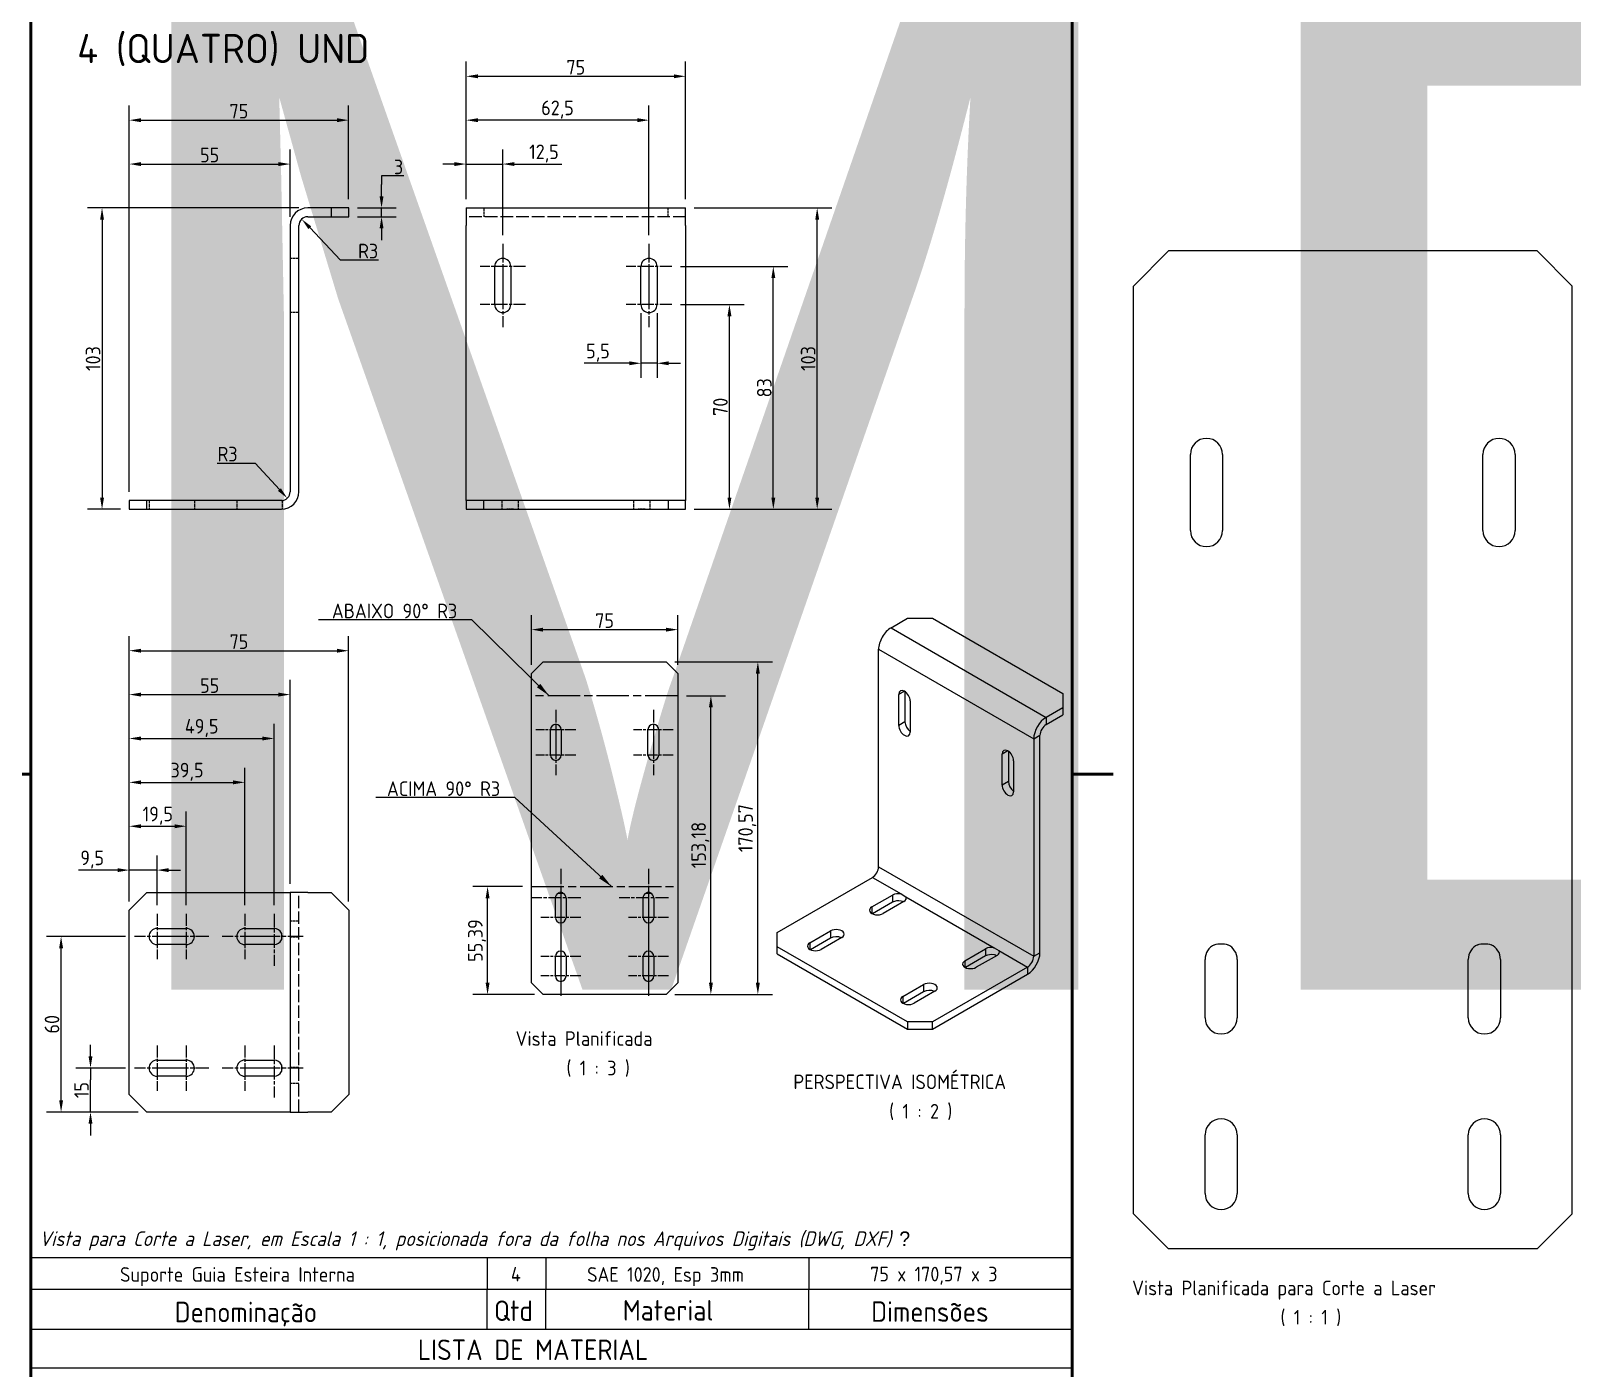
# Model space of a CAD drawing. Header units: millimetres. Extents: x 0 to 2286, y -63 to 297.
# Drawn here: x 25 to 288.4, y 47 to 275.6 of the extents above; entities that cross this region are included whole.
import ezdxf
from ezdxf.enums import TextEntityAlignment as Align

# ---------------------------------------------------------------- set-up
doc = ezdxf.new("R2018")
doc.units = ezdxf.units.MM
doc.linetypes.add('CHAIN', pattern=[0.3543, 0.2362, -0.0295, 0.0591, -0.0295])
doc.linetypes.add('DASHED', pattern=[0.2068, 0.1655, -0.0413])
for name, color, linetype, lineweight, true_color in [('Borda A3_A4 (ABNT)', 7, 'Continuous', 50, 0x800000), ('Dimensão (ABNT)', 1, 'Continuous', 18, 0xff0000), ('Símbolo (ABNT)', 1, 'Continuous', 18, 0xff0000)]:
    doc.layers.add(name, color=color, linetype=linetype, lineweight=lineweight, true_color=true_color)
for name, color, linetype, lineweight in [('Borda Título (ABNT)', 7, 'Continuous', 50), ('Hidden (ABNT)', 7, 'DASHED', 18), ('Linha de centro curva (ISO)', 7, 'CHAIN', 25), ('Marca de centro (ISO)', 7, 'Continuous', 9), ('Note (ABNT)', 7, 'Continuous', 18), ('Símbolo (ISO)', 7, 'Continuous', 18), ('Visible (ABNT)', 7, 'Continuous', 13)]:
    doc.layers.add(name, color=color, linetype=linetype, lineweight=lineweight)
doc.styles.add('RODAPÉ', font='GOST Common.ttf')
doc.styles.get("Standard").update_dxf_attribs({"font": ''})
doc.styles.add('Texto 2.50 (ABNT)', font='isocp_IV50.ttf')
doc.styles.add('Texto 2.50 Rótulo (ABNT)', font='')
doc.styles.add('Texto 3.50 (ABNT)', font='isocp_IV50.ttf')
doc.styles.get('Standard').set_extended_font_data('ISOCP_IV50', italic=True)
doc.styles.get('Texto 2.50 Rótulo (ABNT)').set_extended_font_data('ISOCP_IV50', italic=True)
doc.dimstyles.new('Padrão (ABNT)', dxfattribs={"dimtxt": 2.5, "dimasz": 2, "dimexe": 2.5, "dimexo": 1.5, "dimgap": 0.25, "dimtad": 1, "dimtoh": 1, "dimtxsty": 'Texto 2.50 (ABNT)', "dimcen": 0.09, "dimdle": 7.5, "dimclrd": 256, "dimclre": 256, "dimclrt": 7, "dimazin": 2, "dimtfac": 0.5, "dimtmove": 0, "dimatfit": 3, "dimfxl": 0, "dimtolj": 1, "dimtzin": 0, "dimlwd": -1, "dimlwe": -1, "dimarcsym": 0})
doc.dimstyles.new('Padrão (ABNT)$7', dxfattribs={"dimtxt": 2.5, "dimasz": 2.5, "dimexe": 2.5, "dimexo": 1.5, "dimgap": 0.25, "dimtad": 1, "dimtoh": 1, "dimtxsty": 'Texto 2.50 (ABNT)', "dimcen": 0.09, "dimdle": 7.5, "dimclrd": 256, "dimclre": 256, "dimclrt": 7, "dimazin": 2, "dimtfac": 0.5, "dimtmove": 0, "dimatfit": 3, "dimfxl": 0, "dimtolj": 1, "dimtzin": 0, "dimlwd": -1, "dimlwe": -1, "dimarcsym": 0})

msp = doc.modelspace()

# ---------------------------------------------------------------- texts
at = {"layer": 'Note (ABNT)', "color": 7, "char_height": 2.5, "attachment_point": 7, "style": 'Texto 2.50 (ABNT)'}
for s, insert in [('Vista Planificada', (107.8532, 102.0849)), ('( 1 : 3 )', (116.5452, 96.7998)), ('PERSPECTIVA ISOMÉTRICA', (155.3371, 94.6832)), ('( 1 : 2 )', (171.7071, 89.4101)), ('Vista Planificada para Corte a Laser', (213.2331, 58.7055)), ('( 1 : 1 )', (238.5847, 54.2007))]:
    msp.add_mtext(s, dxfattribs=dict(at, insert=insert))
at = {"layer": 'Símbolo (ABNT)', "color": 7, "char_height": 2.5, "attachment_point": 9, "style": 'Texto 2.50 (ABNT)'}
for s, insert in [('ABAIXO 90° R3', (97.8728, 175.1529)), ('ACIMA 90° R3', (105.2133, 144.7803))]:
    msp.add_mtext(s, dxfattribs=dict(at, insert=insert))
at = {"layer": 'Símbolo (ABNT)', "insert": (26.4416, 68.7468), "char_height": 2.5, "width": 174.15222, "attachment_point": 4, "style": 'Texto 2.50 Rótulo (ABNT)'}
msp.add_mtext('\\fISOCP_IV50|b0|i1;{\\H2.5000;Vista para Corte a Laser, em Escala 1 : 1, posicionada fora da folha nos Arquivos Digitais (DWG, DXF) }\\fAIGDT|b0|i1;{\\H2.4900;\uf0c4}', dxfattribs=at)
at = {"layer": 'Símbolo (ISO)', "color": 1, "true_color": 0xff0000, "insert": (32.9269, 272.2887), "char_height": 5, "width": 47.935052, "attachment_point": 4, "style": 'RODAPÉ'}
msp.add_mtext('\\fGOST Common|b0|i0;{\\H5.0000;4 (QUATRO) UND}', dxfattribs=at)

# ---------------------------------------------------------------- blocks, each defined once
blk = doc.blocks.new('*D8')
at = {"layer": 'Defpoints', "color": 0, "transparency": 16777216}
for p in [(72.32, 245.29), (37.17, 193.79), (41.82, 193.79)]:
    blk.add_point(p, dxfattribs=at)
at = {"layer": 'Dimensão (ABNT)', "transparency": 16777216}
for p, q in [((70.82, 245.29), (34.67, 245.29)), ((37.17, 243.29), (37.17, 195.79)), ((40.32, 193.79), (34.67, 193.79))]:
    blk.add_line(p, q, dxfattribs=at)
for points in [[(36.84, 243.29), (37.51, 243.29), (37.17, 245.29)], [(36.84, 195.79), (37.51, 195.79), (37.17, 193.79)]]:
    blk.add_solid(points, dxfattribs=at)
at = {"layer": 'Dimensão (ABNT)', "color": 7, "transparency": 16777216, "insert": (35.63, 219.54), "char_height": 2.5, "attachment_point": 5, "rotation": 90, "style": 'Texto 2.50 (ABNT)'}
blk.add_mtext('\\A1;103', dxfattribs=at)
blk = doc.blocks.new('*D9')
at = {"layer": 'Defpoints', "color": 0, "transparency": 16777216}
for p in [(69.32, 252.79), (69.32, 242.29), (41.82, 195.29)]:
    blk.add_point(p, dxfattribs=at)
at = {"layer": 'Dimensão (ABNT)', "transparency": 16777216}
for p, q in [((41.82, 196.79), (41.82, 255.29)), ((69.32, 243.79), (69.32, 255.29)), ((43.82, 252.79), (67.32, 252.79))]:
    blk.add_line(p, q, dxfattribs=at)
for points in [[(43.82, 253.12), (43.82, 252.45), (41.82, 252.79)], [(67.32, 253.12), (67.32, 252.45), (69.32, 252.79)]]:
    blk.add_solid(points, dxfattribs=at)
at = {"layer": 'Dimensão (ABNT)', "color": 7, "transparency": 16777216, "insert": (55.56, 254.33), "char_height": 2.5, "attachment_point": 5, "style": 'Texto 2.50 (ABNT)'}
blk.add_mtext('\\A1;55', dxfattribs=at)
blk = doc.blocks.new('*D10')
at = {"layer": 'Defpoints', "color": 0, "transparency": 16777216}
for p in [(79.32, 260.29), (79.32, 245.29), (41.82, 195.29)]:
    blk.add_point(p, dxfattribs=at)
at = {"layer": 'Dimensão (ABNT)', "transparency": 16777216}
for p, q in [((41.82, 196.79), (41.82, 262.79)), ((79.32, 246.79), (79.32, 262.79)), ((43.82, 260.29), (77.32, 260.29))]:
    blk.add_line(p, q, dxfattribs=at)
for points in [[(43.82, 260.62), (43.82, 259.95), (41.82, 260.29)], [(77.32, 260.62), (77.32, 259.95), (79.32, 260.29)]]:
    blk.add_solid(points, dxfattribs=at)
at = {"layer": 'Dimensão (ABNT)', "color": 7, "transparency": 16777216, "insert": (60.56, 261.83), "char_height": 2.5, "attachment_point": 5, "style": 'Texto 2.50 (ABNT)'}
blk.add_mtext('\\A1;75', dxfattribs=at)
blk = doc.blocks.new('*D11')
at = {"layer": 'Defpoints', "color": 0, "transparency": 16777216}
for p in [(71.29, 243.38), (72.32, 242.29)]:
    blk.add_point(p, dxfattribs=at)
at = {"layer": 'Dimensão (ABNT)', "transparency": 16777216}
for p, q in [((77.9, 236.37), (72.67, 241.92)), ((84.41, 236.37), (77.9, 236.37))]:
    blk.add_line(p, q, dxfattribs=at)
blk.add_solid([(72.91, 242.15), (72.43, 241.69), (71.29, 243.38)], dxfattribs=at)
at = {"layer": 'Dimensão (ABNT)', "color": 7, "transparency": 16777216, "insert": (82.65, 237.92), "char_height": 2.5, "attachment_point": 5, "style": 'Texto 2.50 (ABNT)'}
blk.add_mtext('\\A1;R3', dxfattribs=at)
blk = doc.blocks.new('*D12')
at = {"layer": 'Defpoints', "color": 0, "transparency": 16777216}
for p in [(67.82, 196.79), (68.83, 195.68)]:
    blk.add_point(p, dxfattribs=at)
at = {"layer": 'Dimensão (ABNT)', "transparency": 16777216}
for p, q in [((56.87, 201.68), (63.37, 201.68)), ((63.37, 201.68), (67.49, 197.16))]:
    blk.add_line(p, q, dxfattribs=at)
blk.add_solid([(67.73, 197.38), (67.24, 196.93), (68.83, 195.68)], dxfattribs=at)
at = {"layer": 'Dimensão (ABNT)', "color": 7, "transparency": 16777216, "insert": (58.62, 203.22), "char_height": 2.5, "attachment_point": 5, "style": 'Texto 2.50 (ABNT)'}
blk.add_mtext('\\A1;R3', dxfattribs=at)
blk = doc.blocks.new('*D13')
at = {"layer": 'Defpoints', "color": 0, "transparency": 16777216}
for p in [(129.28, 228.79), (132.03, 228.79), (132.03, 218.74)]:
    blk.add_point(p, dxfattribs=at)
at = {"layer": 'Dimensão (ABNT)', "transparency": 16777216}
for p, q in [((129.28, 227.29), (129.28, 216.24)), ((132.03, 227.29), (132.03, 216.24)), ((127.28, 218.74), (119.58, 218.74)), ((132.03, 218.74), (129.28, 218.74)), ((134.03, 218.74), (136.03, 218.74))]:
    blk.add_line(p, q, dxfattribs=at)
for points in [[(127.28, 219.08), (127.28, 218.41), (129.28, 218.74)], [(134.03, 219.08), (134.03, 218.41), (132.03, 218.74)]]:
    blk.add_solid(points, dxfattribs=at)
at = {"layer": 'Dimensão (ABNT)', "color": 7, "transparency": 16777216, "insert": (121.93, 220.55), "char_height": 2.5, "attachment_point": 5, "style": 'Texto 2.50 (ABNT)'}
blk.add_mtext('\\A1;5,5', dxfattribs=at)
blk = doc.blocks.new('*D14')
at = {"layer": 'Defpoints', "color": 0, "transparency": 16777216}
for p in [(136.9, 267.79), (99.4, 245.29), (136.9, 245.29)]:
    blk.add_point(p, dxfattribs=at)
at = {"layer": 'Dimensão (ABNT)', "transparency": 16777216}
for p, q in [((99.4, 246.79), (99.4, 270.29)), ((136.9, 246.79), (136.9, 270.29)), ((101.4, 267.79), (134.9, 267.79))]:
    blk.add_line(p, q, dxfattribs=at)
for points in [[(101.4, 268.12), (101.4, 267.45), (99.4, 267.79)], [(134.9, 268.12), (134.9, 267.45), (136.9, 267.79)]]:
    blk.add_solid(points, dxfattribs=at)
at = {"layer": 'Dimensão (ABNT)', "color": 7, "transparency": 16777216, "insert": (118.14, 269.33), "char_height": 2.5, "attachment_point": 5, "style": 'Texto 2.50 (ABNT)'}
blk.add_mtext('\\A1;75', dxfattribs=at)
blk = doc.blocks.new('*D15')
at = {"layer": 'Defpoints', "color": 0, "transparency": 16777216}
for p in [(99.4, 252.79), (99.4, 245.29), (105.65, 239.16)]:
    blk.add_point(p, dxfattribs=at)
at = {"layer": 'Dimensão (ABNT)', "transparency": 16777216}
for p, q in [((99.4, 246.79), (99.4, 255.29)), ((105.65, 240.66), (105.65, 255.29)), ((97.4, 252.79), (95.4, 252.79)), ((99.4, 252.79), (105.65, 252.79)), ((107.65, 252.79), (115.74, 252.79))]:
    blk.add_line(p, q, dxfattribs=at)
for points in [[(97.4, 253.12), (97.4, 252.45), (99.4, 252.79)], [(107.65, 253.12), (107.65, 252.45), (105.65, 252.79)]]:
    blk.add_solid(points, dxfattribs=at)
at = {"layer": 'Dimensão (ABNT)', "color": 7, "transparency": 16777216, "insert": (112.7, 254.59), "char_height": 2.5, "attachment_point": 5, "style": 'Texto 2.50 (ABNT)'}
blk.add_mtext('\\A1;12,5', dxfattribs=at)
blk = doc.blocks.new('*D16')
at = {"layer": 'Defpoints', "color": 0, "transparency": 16777216}
for p in [(99.4, 260.29), (99.4, 245.29), (130.65, 239.16)]:
    blk.add_point(p, dxfattribs=at)
at = {"layer": 'Dimensão (ABNT)', "transparency": 16777216}
for p, q in [((99.4, 246.79), (99.4, 262.79)), ((130.65, 240.66), (130.65, 262.79)), ((128.65, 260.29), (101.4, 260.29))]:
    blk.add_line(p, q, dxfattribs=at)
for points in [[(101.4, 260.62), (101.4, 259.95), (99.4, 260.29)], [(128.65, 260.62), (128.65, 259.95), (130.65, 260.29)]]:
    blk.add_solid(points, dxfattribs=at)
at = {"layer": 'Dimensão (ABNT)', "color": 7, "transparency": 16777216, "insert": (115.02, 262.1), "char_height": 2.5, "attachment_point": 5, "style": 'Texto 2.50 (ABNT)'}
blk.add_mtext('\\A1;62,5', dxfattribs=at)
blk = doc.blocks.new('*D17')
at = {"layer": 'Defpoints', "color": 0, "transparency": 16777216}
for p in [(134.53, 228.79), (144.4, 228.79), (136.9, 193.79)]:
    blk.add_point(p, dxfattribs=at)
at = {"layer": 'Dimensão (ABNT)', "transparency": 16777216}
for p, q in [((136.03, 228.79), (146.9, 228.79)), ((144.4, 195.79), (144.4, 226.79)), ((138.4, 193.79), (146.9, 193.79))]:
    blk.add_line(p, q, dxfattribs=at)
for points in [[(144.07, 226.79), (144.74, 226.79), (144.4, 228.79)], [(144.07, 195.79), (144.74, 195.79), (144.4, 193.79)]]:
    blk.add_solid(points, dxfattribs=at)
at = {"layer": 'Dimensão (ABNT)', "color": 7, "transparency": 16777216, "insert": (142.86, 211.3), "char_height": 2.5, "attachment_point": 5, "rotation": 90, "style": 'Texto 2.50 (ABNT)'}
blk.add_mtext('\\A1;70', dxfattribs=at)
blk = doc.blocks.new('*D18')
at = {"layer": 'Defpoints', "color": 0, "transparency": 16777216}
for p in [(134.53, 235.29), (151.9, 235.29), (136.9, 193.79)]:
    blk.add_point(p, dxfattribs=at)
at = {"layer": 'Dimensão (ABNT)', "transparency": 16777216}
for p, q in [((136.03, 235.29), (154.4, 235.29)), ((151.9, 195.79), (151.9, 233.29)), ((138.4, 193.79), (154.4, 193.79))]:
    blk.add_line(p, q, dxfattribs=at)
for points in [[(151.57, 233.29), (152.24, 233.29), (151.9, 235.29)], [(151.57, 195.79), (152.24, 195.79), (151.9, 193.79)]]:
    blk.add_solid(points, dxfattribs=at)
at = {"layer": 'Dimensão (ABNT)', "color": 7, "transparency": 16777216, "insert": (150.36, 214.55), "char_height": 2.5, "attachment_point": 5, "rotation": 90, "style": 'Texto 2.50 (ABNT)'}
blk.add_mtext('\\A1;83', dxfattribs=at)
blk = doc.blocks.new('*D19')
at = {"layer": 'Defpoints', "color": 0, "transparency": 16777216}
for p in [(136.9, 245.29), (159.4, 245.29), (136.9, 193.79)]:
    blk.add_point(p, dxfattribs=at)
at = {"layer": 'Dimensão (ABNT)', "transparency": 16777216}
for p, q in [((138.4, 245.29), (161.9, 245.29)), ((159.4, 195.79), (159.4, 243.29)), ((138.4, 193.79), (161.9, 193.79))]:
    blk.add_line(p, q, dxfattribs=at)
for points in [[(159.07, 243.29), (159.74, 243.29), (159.4, 245.29)], [(159.07, 195.79), (159.74, 195.79), (159.4, 193.79)]]:
    blk.add_solid(points, dxfattribs=at)
at = {"layer": 'Dimensão (ABNT)', "color": 7, "transparency": 16777216, "insert": (157.86, 219.55), "char_height": 2.5, "attachment_point": 5, "rotation": 90, "style": 'Texto 2.50 (ABNT)'}
blk.add_mtext('\\A1;103', dxfattribs=at)
blk = doc.blocks.new('*D20')
at = {"layer": 'Defpoints', "color": 0, "transparency": 16777216}
for p in [(35.2, 98.28), (42.7, 98.28), (44.82, 90.78)]:
    blk.add_point(p, dxfattribs=at)
at = {"layer": 'Dimensão (ABNT)', "transparency": 16777216}
for p, q in [((35.2, 100.28), (35.2, 102.28)), ((41.2, 98.28), (32.7, 98.28)), ((35.2, 98.28), (35.2, 96.28)), ((35.2, 92.78), (35.2, 96.28)), ((35.2, 90.78), (35.2, 92.78)), ((43.32, 90.78), (32.7, 90.78)), ((35.2, 88.78), (35.2, 86.78))]:
    blk.add_line(p, q, dxfattribs=at)
for points in [[(34.87, 100.28), (35.53, 100.28), (35.2, 98.28)], [(34.87, 88.78), (35.53, 88.78), (35.2, 90.78)]]:
    blk.add_solid(points, dxfattribs=at)
at = {"layer": 'Dimensão (ABNT)', "color": 7, "transparency": 16777216, "insert": (33.66, 94.53), "char_height": 2.5, "attachment_point": 5, "rotation": 90, "style": 'Texto 2.50 (ABNT)'}
blk.add_mtext('\\A1;15', dxfattribs=at)
blk = doc.blocks.new('*D21')
at = {"layer": 'Defpoints', "color": 0, "transparency": 16777216}
for p in [(30.17, 120.78), (42.7, 120.78), (44.82, 90.78)]:
    blk.add_point(p, dxfattribs=at)
at = {"layer": 'Dimensão (ABNT)', "transparency": 16777216}
for p, q in [((41.2, 120.78), (27.67, 120.78)), ((30.17, 92.78), (30.17, 118.78)), ((43.32, 90.78), (27.67, 90.78))]:
    blk.add_line(p, q, dxfattribs=at)
for points in [[(29.84, 118.78), (30.51, 118.78), (30.17, 120.78)], [(29.84, 92.78), (30.51, 92.78), (30.17, 90.78)]]:
    blk.add_solid(points, dxfattribs=at)
at = {"layer": 'Dimensão (ABNT)', "color": 7, "transparency": 16777216, "insert": (28.62, 105.78), "char_height": 2.5, "attachment_point": 5, "rotation": 90, "style": 'Texto 2.50 (ABNT)'}
blk.add_mtext('\\A1;60', dxfattribs=at)
blk = doc.blocks.new('*D22')
at = {"layer": 'Defpoints', "color": 0, "transparency": 16777216}
for p in [(46.57, 132.12), (41.82, 125.28), (46.57, 124.65)]:
    blk.add_point(p, dxfattribs=at)
at = {"layer": 'Dimensão (ABNT)', "transparency": 16777216}
for p, q in [((41.82, 126.78), (41.82, 134.62)), ((46.57, 126.15), (46.57, 134.62)), ((39.82, 132.12), (33.13, 132.12)), ((46.57, 132.12), (41.82, 132.12)), ((48.57, 132.12), (50.57, 132.12))]:
    blk.add_line(p, q, dxfattribs=at)
for points in [[(39.82, 132.45), (39.82, 131.78), (41.82, 132.12)], [(48.57, 132.45), (48.57, 131.78), (46.57, 132.12)]]:
    blk.add_solid(points, dxfattribs=at)
at = {"layer": 'Dimensão (ABNT)', "color": 7, "transparency": 16777216, "insert": (35.48, 133.92), "char_height": 2.5, "attachment_point": 5, "style": 'Texto 2.50 (ABNT)'}
blk.add_mtext('\\A1;9,5', dxfattribs=at)
blk = doc.blocks.new('*D23')
at = {"layer": 'Defpoints', "color": 0, "transparency": 16777216}
for p in [(51.57, 139.62), (41.82, 125.28), (51.57, 124.65)]:
    blk.add_point(p, dxfattribs=at)
at = {"layer": 'Dimensão (ABNT)', "transparency": 16777216}
for p, q in [((41.82, 126.78), (41.82, 142.12)), ((51.57, 126.15), (51.57, 142.12)), ((43.82, 139.62), (49.57, 139.62))]:
    blk.add_line(p, q, dxfattribs=at)
for points in [[(43.82, 139.95), (43.82, 139.28), (41.82, 139.62)], [(49.57, 139.95), (49.57, 139.28), (51.57, 139.62)]]:
    blk.add_solid(points, dxfattribs=at)
at = {"layer": 'Dimensão (ABNT)', "color": 7, "transparency": 16777216, "insert": (46.7, 141.42), "char_height": 2.5, "attachment_point": 5, "style": 'Texto 2.50 (ABNT)'}
blk.add_mtext('\\A1;19,5', dxfattribs=at)
blk = doc.blocks.new('*D24')
at = {"layer": 'Defpoints', "color": 0, "transparency": 16777216}
for p in [(61.57, 147.12), (41.82, 125.28), (61.57, 124.65)]:
    blk.add_point(p, dxfattribs=at)
at = {"layer": 'Dimensão (ABNT)', "transparency": 16777216}
for p, q in [((41.82, 126.78), (41.82, 149.62)), ((61.57, 126.15), (61.57, 149.62)), ((43.82, 147.12), (59.57, 147.12))]:
    blk.add_line(p, q, dxfattribs=at)
for points in [[(43.82, 147.45), (43.82, 146.78), (41.82, 147.12)], [(59.57, 147.45), (59.57, 146.78), (61.57, 147.12)]]:
    blk.add_solid(points, dxfattribs=at)
at = {"layer": 'Dimensão (ABNT)', "color": 7, "transparency": 16777216, "insert": (51.7, 148.92), "char_height": 2.5, "attachment_point": 5, "style": 'Texto 2.50 (ABNT)'}
blk.add_mtext('\\A1;39,5', dxfattribs=at)
blk = doc.blocks.new('*D25')
at = {"layer": 'Defpoints', "color": 0, "transparency": 16777216}
for p in [(66.57, 154.62), (41.82, 125.28), (66.57, 124.65)]:
    blk.add_point(p, dxfattribs=at)
at = {"layer": 'Dimensão (ABNT)', "transparency": 16777216}
for p, q in [((41.82, 126.78), (41.82, 157.12)), ((66.57, 126.15), (66.57, 157.12)), ((43.82, 154.62), (64.57, 154.62))]:
    blk.add_line(p, q, dxfattribs=at)
for points in [[(43.82, 154.95), (43.82, 154.28), (41.82, 154.62)], [(64.57, 154.95), (64.57, 154.28), (66.57, 154.62)]]:
    blk.add_solid(points, dxfattribs=at)
at = {"layer": 'Dimensão (ABNT)', "color": 7, "transparency": 16777216, "insert": (54.2, 156.42), "char_height": 2.5, "attachment_point": 5, "style": 'Texto 2.50 (ABNT)'}
blk.add_mtext('\\A1;49,5', dxfattribs=at)
blk = doc.blocks.new('*D26')
at = {"layer": 'Defpoints', "color": 0, "transparency": 16777216}
for p in [(69.32, 162.12), (69.32, 128.28), (41.82, 125.28)]:
    blk.add_point(p, dxfattribs=at)
at = {"layer": 'Dimensão (ABNT)', "transparency": 16777216}
for p, q in [((41.82, 126.78), (41.82, 164.62)), ((69.32, 129.78), (69.32, 164.62)), ((43.82, 162.12), (67.32, 162.12))]:
    blk.add_line(p, q, dxfattribs=at)
for points in [[(43.82, 162.45), (43.82, 161.78), (41.82, 162.12)], [(67.32, 162.45), (67.32, 161.78), (69.32, 162.12)]]:
    blk.add_solid(points, dxfattribs=at)
at = {"layer": 'Dimensão (ABNT)', "color": 7, "transparency": 16777216, "insert": (55.57, 163.66), "char_height": 2.5, "attachment_point": 5, "style": 'Texto 2.50 (ABNT)'}
blk.add_mtext('\\A1;55', dxfattribs=at)
blk = doc.blocks.new('*D27')
at = {"layer": 'Defpoints', "color": 0, "transparency": 16777216}
for p in [(79.32, 169.62), (41.82, 125.28), (79.32, 125.28)]:
    blk.add_point(p, dxfattribs=at)
at = {"layer": 'Dimensão (ABNT)', "transparency": 16777216}
for p, q in [((41.82, 126.78), (41.82, 172.12)), ((79.32, 126.78), (79.32, 172.12)), ((43.82, 169.62), (77.32, 169.62))]:
    blk.add_line(p, q, dxfattribs=at)
for points in [[(43.82, 169.95), (43.82, 169.28), (41.82, 169.62)], [(77.32, 169.95), (77.32, 169.28), (79.32, 169.62)]]:
    blk.add_solid(points, dxfattribs=at)
at = {"layer": 'Dimensão (ABNT)', "color": 7, "transparency": 16777216, "insert": (60.57, 171.16), "char_height": 2.5, "attachment_point": 5, "style": 'Texto 2.50 (ABNT)'}
blk.add_mtext('\\A1;75', dxfattribs=at)
blk = doc.blocks.new('*D28')
at = {"layer": 'Defpoints', "color": 0, "transparency": 16777216}
for p in [(103.06, 129.32), (110.56, 129.32), (112.56, 110.86)]:
    blk.add_point(p, dxfattribs=at)
at = {"layer": 'Dimensão (ABNT)', "transparency": 16777216}
for p, q in [((109.06, 129.32), (100.56, 129.32)), ((103.06, 112.86), (103.06, 127.32)), ((111.06, 110.86), (100.56, 110.86))]:
    blk.add_line(p, q, dxfattribs=at)
for points in [[(102.73, 127.32), (103.4, 127.32), (103.06, 129.32)], [(102.73, 112.86), (103.4, 112.86), (103.06, 110.86)]]:
    blk.add_solid(points, dxfattribs=at)
at = {"layer": 'Dimensão (ABNT)', "color": 7, "transparency": 16777216, "insert": (101.26, 120.08), "char_height": 2.5, "attachment_point": 5, "rotation": 90, "style": 'Texto 2.50 (ABNT)'}
blk.add_mtext('\\A1;55,39', dxfattribs=at)
blk = doc.blocks.new('*D29')
at = {"layer": 'Defpoints', "color": 0, "transparency": 16777216}
for p in [(135.56, 161.92), (141.23, 161.92), (133.56, 110.86)]:
    blk.add_point(p, dxfattribs=at)
at = {"layer": 'Dimensão (ABNT)', "transparency": 16777216}
for p, q in [((137.06, 161.92), (143.73, 161.92)), ((141.23, 112.86), (141.23, 159.92)), ((135.06, 110.86), (143.73, 110.86))]:
    blk.add_line(p, q, dxfattribs=at)
for points in [[(140.9, 159.92), (141.57, 159.92), (141.23, 161.92)], [(140.9, 112.86), (141.57, 112.86), (141.23, 110.86)]]:
    blk.add_solid(points, dxfattribs=at)
at = {"layer": 'Dimensão (ABNT)', "color": 7, "transparency": 16777216, "insert": (139.43, 136.39), "char_height": 2.5, "attachment_point": 5, "rotation": 90, "style": 'Texto 2.50 (ABNT)'}
blk.add_mtext('\\A1;153,18', dxfattribs=at)
blk = doc.blocks.new('LISTA DE MATERIAL')
at = {"layer": 'Símbolo (ABNT)'}
for p, q in [((203, 65.86), (25, 65.86)), ((25, 65.86), (25, 60.42)), ((103, 65.86), (103, 60.42)), ((113, 65.86), (113, 60.42)), ((158, 65.86), (158, 60.42)), ((203, 65.86), (203, 60.42)), ((203, 60.42), (25, 60.42)), ((25, 53.6), (25, 60.42)), ((103, 53.6), (103, 60.42)), ((113, 53.6), (113, 60.42)), ((158, 53.6), (158, 60.42)), ((203, 53.6), (203, 60.42)), ((25, 47), (25, 53.6)), ((203, 53.6), (25, 53.6)), ((203, 47), (203, 53.6)), ((203, 47), (25, 47))]:
    blk.add_line(p, q, dxfattribs=at)
at = {"layer": 'Símbolo (ABNT)', "color": 7, "attachment_point": 7}
for s, insert, char_height, style in [('Suporte Guia Esteira Interna', (40.25, 61.01), 2.5, 'Texto 2.50 (ABNT)'), ('4', (107.05, 61.81), 2.5, 'Texto 2.50 (ABNT)'), ('SAE 1020, Esp 3mm', (120.08, 61.01), 2.5, 'Texto 2.50 (ABNT)'), ('75 x 170,57 x 3', (168.45, 61.25), 2.5, 'Texto 2.50 (ABNT)'), ('Denominação', (49.58, 54.16), 3.5, 'Texto 3.50 (ABNT)'), ('Qtd', (104.16, 55.07), 3.5, 'Texto 3.50 (ABNT)'), ('Material', (126.18, 55.14), 3.5, 'Texto 3.50 (ABNT)'), ('Dimensões', (168.63, 54.92), 3.5, 'Texto 3.50 (ABNT)'), ('LISTA DE MATERIAL', (91.16, 48.39), 3.5, 'Texto 3.50 (ABNT)')]:
    blk.add_mtext(s, dxfattribs=dict(at, insert=insert, char_height=char_height, style=style))
blk = doc.blocks.new('*D31')
at = {"layer": 'Defpoints', "color": 0, "transparency": 16777216}
for p in [(79.32, 245.29), (84.94, 245.29), (79.32, 243.79)]:
    blk.add_point(p, dxfattribs=at)
at = {"layer": 'Dimensão (ABNT)', "transparency": 16777216}
for p, q in [((88.75, 250.76), (84.94, 250.76)), ((84.94, 250.76), (84.94, 249.29)), ((84.94, 247.29), (84.94, 249.29)), ((80.82, 245.29), (87.44, 245.29)), ((84.94, 243.79), (84.94, 245.29)), ((80.82, 243.79), (87.44, 243.79)), ((84.94, 241.79), (84.94, 239.79))]:
    blk.add_line(p, q, dxfattribs=at)
for points in [[(84.61, 247.29), (85.28, 247.29), (84.94, 245.29)], [(84.61, 241.79), (85.28, 241.79), (84.94, 243.79)]]:
    blk.add_solid(points, dxfattribs=at)
at = {"layer": 'Dimensão (ABNT)', "color": 7, "transparency": 16777216, "insert": (87.85, 252.3), "char_height": 2.5, "attachment_point": 5, "style": 'Texto 2.50 (ABNT)'}
blk.add_mtext('\\A1;3', dxfattribs=at)
blk = doc.blocks.new('*D32')
at = {"layer": 'Defpoints', "color": 0, "transparency": 16777216}
for p in [(133.56, 167.72), (149.26, 167.72), (133.56, 110.86)]:
    blk.add_point(p, dxfattribs=at)
at = {"layer": 'Dimensão (ABNT)', "transparency": 16777216}
for p, q in [((135.06, 167.72), (151.76, 167.72)), ((149.26, 112.86), (149.26, 165.72)), ((135.06, 110.86), (151.76, 110.86))]:
    blk.add_line(p, q, dxfattribs=at)
for points in [[(148.92, 165.72), (149.59, 165.72), (149.26, 167.72)], [(148.92, 112.86), (149.59, 112.86), (149.26, 110.86)]]:
    blk.add_solid(points, dxfattribs=at)
at = {"layer": 'Dimensão (ABNT)', "color": 7, "transparency": 16777216, "insert": (147.45, 139.29), "char_height": 2.5, "attachment_point": 5, "rotation": 90, "style": 'Texto 2.50 (ABNT)'}
blk.add_mtext('\\A1;170,57', dxfattribs=at)
blk = doc.blocks.new('*D33')
at = {"layer": 'Defpoints', "color": 0, "transparency": 16777216}
for p in [(135.56, 173.22), (110.56, 165.72), (135.56, 165.72)]:
    blk.add_point(p, dxfattribs=at)
at = {"layer": 'Dimensão (ABNT)', "transparency": 16777216}
for p, q in [((110.56, 167.22), (110.56, 175.72)), ((135.56, 167.22), (135.56, 175.72)), ((112.56, 173.22), (133.56, 173.22))]:
    blk.add_line(p, q, dxfattribs=at)
for points in [[(112.56, 173.55), (112.56, 172.88), (110.56, 173.22)], [(133.56, 173.55), (133.56, 172.88), (135.56, 173.22)]]:
    blk.add_solid(points, dxfattribs=at)
at = {"layer": 'Dimensão (ABNT)', "color": 7, "transparency": 16777216, "insert": (123.06, 174.76), "char_height": 2.5, "attachment_point": 5, "style": 'Texto 2.50 (ABNT)'}
blk.add_mtext('\\A1;75', dxfattribs=at)
blk = doc.blocks.new('Bordas A4 ABNT')
at = {"layer": 'Borda A3_A4 (ABNT)'}
for p, q in [((114, 297), (114, 290)), ((25, 290), (203, 290)), ((25, 7), (25, 290)), ((203, 290), (203, 7)), ((0, 148.5), (25, 148.5)), ((210, 148.5), (203, 148.5)), ((203, 7), (25, 7)), ((114, 0), (114, 7))]:
    blk.add_line(p, q, dxfattribs=at)
at = {"layer": 'Borda Título (ABNT)', "color": 7, "lineweight": 30, "flags": 104}
blk.add_attdef('NÚMERO_DA_PEÇA', text='', height=5, dxfattribs=at).set_placement((30, 285), align=Align.MIDDLE_LEFT)

# ---------------------------------------------------------------- dimensions: what is measured, and where the dimension line sits
at = {"layer": 'Dimensão (ABNT)'}
for base, p1, p2, angle, override, picture, middle in [((136.9037, 267.7854), (99.4037, 245.2854), (136.9037, 245.2854), 180, {"dimgap": 0.25, "dimtoh": 0, "dimdec": 2, "dimlfac": 2, "dimtol": 0, "dimlim": 0, "dimtp": 0, "dimtm": 0, "dimtdec": 2, "dimtofl": 0, "dimatfit": 1}, '*D14', (118.1437, 267.7854)), ((79.3246, 260.2854), (41.8246, 195.2854), (79.3246, 245.2854), 180, {"dimgap": 0.25, "dimtoh": 0, "dimdec": 2, "dimlfac": 2, "dimtol": 0, "dimlim": 0, "dimtp": 0, "dimtm": 0, "dimtdec": 2, "dimtofl": 0, "dimatfit": 1}, '*D10', (60.5646, 260.2854)), ((99.4037, 260.2854), (130.6537, 239.1604), (99.4037, 245.2854), 180, {"dimgap": 0.25, "dimtoh": 0, "dimdec": 2, "dimlfac": 2, "dimtol": 0, "dimlim": 0, "dimtp": 0, "dimtm": 0, "dimtdec": 2, "dimtofl": 0, "dimatfit": 1}, '*D16', (115.0187, 260.2854)), ((69.3246, 252.7854), (41.8246, 195.2854), (69.3246, 242.2854), 180, {"dimgap": 0.25, "dimtoh": 0, "dimdec": 2, "dimlfac": 2, "dimtol": 0, "dimlim": 0, "dimtp": 0, "dimtm": 0, "dimtdec": 2, "dimtofl": 0, "dimatfit": 1}, '*D9', (55.5646, 252.7854)), ((99.4037, 252.7854), (105.6537, 239.1604), (99.4037, 245.2854), 180, {"dimgap": 0.25, "dimtoh": 0, "dimdec": 2, "dimlfac": 2, "dimtol": 0, "dimlim": 0, "dimtp": 0, "dimtm": 0, "dimtdec": 2, "dimtofl": 1, "dimatfit": 1}, '*D15', (112.6979, 252.7854)), ((84.9439, 245.2854), (79.3246, 243.7854), (79.3246, 245.2854), 90, {"dimgap": 0.25, "dimtih": 1, "dimtoh": 1, "dimdec": 2, "dimlfac": 2, "dimtol": 0, "dimlim": 0, "dimtp": 0, "dimtm": 0, "dimtdec": 2, "dimtofl": 1, "dimtmove": 1, "dimatfit": 1}, '*D31', (85.0525, 250.7578)), ((37.1744, 193.7854), (72.3246, 245.2854), (41.8246, 193.7854), 90, {"dimgap": 0.25, "dimtoh": 0, "dimdec": 2, "dimlfac": 2, "dimtol": 0, "dimlim": 0, "dimtp": 0, "dimtm": 0, "dimtdec": 2, "dimtofl": 0, "dimatfit": 1}, '*D8', (37.1744, 219.5354)), ((159.4037, 245.2854), (136.9037, 193.7854), (136.9037, 245.2854), 90, {"dimgap": 0.25, "dimtoh": 0, "dimdec": 2, "dimlfac": 2, "dimtol": 0, "dimlim": 0, "dimtp": 0, "dimtm": 0, "dimtdec": 2, "dimtofl": 0, "dimatfit": 1}, '*D19', (159.4037, 219.5454)), ((151.9037, 235.2854), (136.9037, 193.7854), (134.5287, 235.2854), 90, {"dimgap": 0.25, "dimtoh": 0, "dimdec": 2, "dimlfac": 2, "dimtol": 0, "dimlim": 0, "dimtp": 0, "dimtm": 0, "dimtdec": 2, "dimtofl": 0, "dimatfit": 1}, '*D18', (151.9037, 214.5454)), ((144.4037, 228.7854), (136.9037, 193.7854), (134.5287, 228.7854), 90, {"dimgap": 0.25, "dimtoh": 0, "dimdec": 2, "dimlfac": 2, "dimtol": 0, "dimlim": 0, "dimtp": 0, "dimtm": 0, "dimtdec": 2, "dimtofl": 0, "dimatfit": 1}, '*D17', (144.4037, 211.2954)), ((79.3246, 169.6172), (41.8246, 125.2757), (79.3246, 125.2757), 180, {"dimgap": 0.25, "dimtoh": 0, "dimdec": 2, "dimlfac": 2, "dimtol": 0, "dimlim": 0, "dimtp": 0, "dimtm": 0, "dimtdec": 2, "dimtofl": 0, "dimatfit": 1}, '*D27', (60.5746, 169.6172)), ((149.2555, 167.7171), (133.5624, 110.8599), (133.5624, 167.7171), 90, {"dimgap": 0.25, "dimtoh": 0, "dimdec": 2, "dimlfac": 3, "dimtol": 0, "dimlim": 0, "dimtp": 0, "dimtm": 0, "dimtdec": 2, "dimtofl": 0, "dimatfit": 1}, '*D32', (149.2555, 139.2885)), ((69.3246, 162.1172), (41.8246, 125.2757), (69.3246, 128.2757), 180, {"dimgap": 0.25, "dimtoh": 0, "dimdec": 2, "dimlfac": 2, "dimtol": 0, "dimlim": 0, "dimtp": 0, "dimtm": 0, "dimtdec": 2, "dimtofl": 0, "dimatfit": 1}, '*D26', (55.5746, 162.1172)), ((141.2327, 161.9195), (133.5624, 110.8599), (135.5624, 161.9195), 90, {"dimgap": 0.25, "dimtoh": 0, "dimdec": 2, "dimlfac": 3, "dimtol": 0, "dimlim": 0, "dimtp": 0, "dimtm": 0, "dimtdec": 2, "dimtofl": 0, "dimatfit": 1}, '*D29', (141.2327, 136.3897)), ((66.5746, 154.6172), (41.8246, 125.2757), (66.5746, 124.6507), 180, {"dimgap": 0.25, "dimtoh": 0, "dimdec": 2, "dimlfac": 2, "dimtol": 0, "dimlim": 0, "dimtp": 0, "dimtm": 0, "dimtdec": 2, "dimtofl": 0, "dimatfit": 1}, '*D25', (54.1996, 154.6172)), ((61.5746, 147.1172), (41.8246, 125.2757), (61.5746, 124.6507), 180, {"dimgap": 0.25, "dimtoh": 0, "dimdec": 2, "dimlfac": 2, "dimtol": 0, "dimlim": 0, "dimtp": 0, "dimtm": 0, "dimtdec": 2, "dimtofl": 0, "dimatfit": 1}, '*D24', (51.6996, 147.1172)), ((51.5746, 139.6172), (41.8246, 125.2757), (51.5746, 124.6507), 180, {"dimgap": 0.25, "dimtoh": 0, "dimdec": 2, "dimlfac": 2, "dimtol": 0, "dimlim": 0, "dimtp": 0, "dimtm": 0, "dimtdec": 2, "dimtofl": 0, "dimatfit": 1}, '*D23', (46.6996, 139.6172)), ((46.5746, 132.1172), (41.8246, 125.2757), (46.5746, 124.6507), 180, {"dimgap": 0.25, "dimtoh": 0, "dimdec": 2, "dimlfac": 2, "dimtol": 0, "dimlim": 0, "dimtp": 0, "dimtm": 0, "dimtdec": 2, "dimtofl": 1, "dimatfit": 1}, '*D22', (35.4761, 132.1172)), ((103.0624, 129.3242), (112.5624, 110.8599), (110.5624, 129.3242), 90, {"dimgap": 0.25, "dimtoh": 0, "dimdec": 2, "dimlfac": 3, "dimtol": 0, "dimlim": 0, "dimtp": 0, "dimtm": 0, "dimtdec": 2, "dimtofl": 0, "dimatfit": 1}, '*D28', (103.0624, 120.0821)), ((30.1722, 120.7757), (44.8246, 90.7757), (42.6996, 120.7757), 90, {"dimgap": 0.25, "dimtoh": 0, "dimdec": 2, "dimlfac": 2, "dimtol": 0, "dimlim": 0, "dimtp": 0, "dimtm": 0, "dimtdec": 2, "dimtofl": 0, "dimatfit": 1}, '*D21', (30.1722, 105.7757)), ((35.1996, 98.2757), (44.8246, 90.7757), (42.6996, 98.2757), 90, {"dimgap": 0.25, "dimtoh": 0, "dimdec": 2, "dimlfac": 2, "dimtol": 0, "dimlim": 0, "dimtp": 0, "dimtm": 0, "dimtdec": 2, "dimtofl": 0}, '*D20', (35.1996, 94.5257))]:
    dim = msp.add_linear_dim(base=base, p1=p1, p2=p2, angle=angle, dimstyle='Padrão (ABNT)', override=override, dxfattribs=at)
    dim.commit()
    dim.dimension.update_dxf_attribs({"geometry": picture, "text_midpoint": middle, "dimtype": 160})
for center, mpoint, picture, middle in [((72.3246, 242.2854), (71.2949, 243.3762), '*D11', (82.6537, 236.3742)), ((67.8246, 196.7854), (68.834, 195.6759), '*D12', (58.6245, 201.6772))]:
    dim = msp.add_radius_dim(center=center, mpoint=mpoint, dimstyle='Padrão (ABNT)', override={"dimgap": 0.25, "dimtih": 1, "dimdec": 2, "dimlfac": 2, "dimcen": 0, "dimtol": 0, "dimlim": 0, "dimtp": 0, "dimtm": 0, "dimtdec": 2, "dimtofl": 0}, dxfattribs=at)
    dim.commit()
    dim.dimension.update_dxf_attribs({"geometry": picture, "text_midpoint": middle, "dimtype": 164})
for base, p1, p2, override, picture, middle in [((132.0287, 218.7431), (129.2787, 228.7854), (132.0287, 228.7854), {"dimgap": 0.25, "dimtoh": 0, "dimdec": 2, "dimlfac": 2, "dimtol": 0, "dimlim": 0, "dimtp": 0, "dimtm": 0, "dimtdec": 2, "dimtofl": 1, "dimatfit": 1}, '*D13', (121.9273, 218.7431)), ((135.5624, 173.2171), (110.5624, 165.7171), (135.5624, 165.7171), {"dimgap": 0.25, "dimtoh": 0, "dimdec": 2, "dimlfac": 3, "dimtol": 0, "dimlim": 0, "dimtp": 0, "dimtm": 0, "dimtdec": 2, "dimtofl": 0, "dimatfit": 1}, '*D33', (123.0624, 173.2171))]:
    dim = msp.add_linear_dim(base=base, p1=p1, p2=p2, dimstyle='Padrão (ABNT)', override=override, dxfattribs=at)
    dim.commit()
    dim.dimension.update_dxf_attribs({"geometry": picture, "text_midpoint": middle, "dimtype": 160})

# ---------------------------------------------------------------- linework, layer by layer
at = {"layer": 'Hidden (ABNT)', "ltscale": 2.855563}
for p, q in [((102.4037, 245.2854), (102.4037, 243.7854)), ((133.9037, 243.7854), (133.9037, 245.2854)), ((70.8246, 236.6604), (69.3246, 236.6604)), ((70.8246, 227.4104), (69.3246, 227.4104)), ((45.1996, 195.2854), (45.1996, 193.7854)), ((52.9496, 195.2854), (52.9496, 193.7854)), ((60.1996, 195.2854), (60.1996, 193.7854)), ((105.5287, 195.2854), (105.5287, 193.7854)), ((108.2787, 195.2854), (108.2787, 193.7854)), ((128.0287, 195.2854), (128.0287, 193.7854)), ((130.7787, 195.2854), (130.7787, 193.7854)), ((70.8246, 123.4007), (69.3246, 123.4007)), ((70.8246, 120.6507), (69.3246, 120.6507)), ((70.8246, 98.4007), (69.3246, 98.4007)), ((70.8246, 95.6507), (69.3246, 95.6507))]:
    msp.add_line(p, q, dxfattribs=at)
at = {"layer": 'Hidden (ABNT)', "ltscale": 12.952473}
for p, q in [((136.9037, 243.7854), (99.4037, 243.7854)), ((70.8246, 90.7757), (70.8246, 128.2757))]:
    msp.add_line(p, q, dxfattribs=at)
at = {"layer": 'Hidden (ABNT)', "ltscale": 1.124721}
msp.add_line((67.9496, 195.2854), (67.8246, 195.2854), dxfattribs=at)
at = {"layer": 'Hidden (ABNT)', "ltscale": 2.850603}
msp.add_line((67.9496, 195.2854), (67.9496, 193.788), dxfattribs=at)
at = {"layer": 'Hidden (ABNT)', "ltscale": 2.249542}
for centre in [(66.5746, 120.7757), (66.5746, 98.2757)]:
    msp.add_arc(centre, 1.375, 335.380023, 24.619977, dxfattribs=at)
at = {"layer": 'Hidden (ABNT)', "ltscale": 2.249271}
for points in [[(107.4765, 193.7854), (107.4615, 193.7854), (107.4465, 193.7854), (107.2615, 193.7859), (107.0769, 193.788), (106.9037, 193.788), (106.7305, 193.788), (106.5458, 193.7859), (106.3609, 193.7854), (106.3458, 193.7854), (106.3309, 193.7854)], [(129.9765, 193.7854), (129.9615, 193.7854), (129.9465, 193.7854), (129.7615, 193.7859), (129.5769, 193.788), (129.4037, 193.788), (129.2305, 193.788), (129.0458, 193.7859), (128.8609, 193.7854), (128.8458, 193.7854), (128.8309, 193.7854)]]:
    msp.add_open_spline(points, degree=3, knots=[-0.113232706, -0.113232706, -0.113232706, -0.113232706, -0.103919372, -0.103919372, 0, 0, 0, 0.103919372, 0.103919372, 0.113232706, 0.113232706, 0.113232706, 0.113232706], dxfattribs=at)
at = {"layer": 'Hidden (ABNT)', "ltscale": 1.544669}
for points in [[(115.9443, 128.1932), (115.7254, 128.3377), (115.4663, 128.3509), (115.2408, 128.2293), (115.2204, 128.2183), (115.2003, 128.2063), (115.1806, 128.1932)], [(130.9443, 128.1932), (130.7254, 128.3377), (130.4663, 128.3509), (130.2408, 128.2293), (130.2204, 128.2183), (130.2003, 128.2063), (130.1806, 128.1932)]]:
    msp.add_open_spline(points, degree=3, knots=[1.141096661, 1.141096661, 1.141096661, 1.141096661, 1.929339549, 1.929339549, 1.929339549, 2.000495993, 2.000495993, 2.000495993, 2.000495993], dxfattribs=at)
at = {"layer": 'Hidden (ABNT)', "ltscale": 1.477985}
for points in [[(115.9443, 128.1932), (115.7017, 128.2733), (115.4232, 128.2733), (115.1806, 128.1932)], [(130.9443, 128.1932), (130.7017, 128.2733), (130.4232, 128.2733), (130.1806, 128.1932)]]:
    msp.add_open_spline(points, degree=3, dxfattribs=at)
at = {"layer": 'Linha de centro curva (ISO)', "ltscale": 23.520557}
for p, q in [((135.5624, 161.9195), (110.5624, 161.9195)), ((110.5624, 129.3242), (135.5624, 129.3242))]:
    msp.add_line(p, q, dxfattribs=at)
at = {"layer": 'Marca de centro (ISO)', "linetype": 'CHAIN', "ltscale": 9.861866}
for p, q in [((105.6537, 239.1604), (105.6537, 230.2854)), ((130.6537, 239.1604), (130.6537, 230.2854)), ((105.6537, 233.7854), (105.6537, 224.9104)), ((130.6537, 233.7854), (130.6537, 224.9104)), ((66.5746, 124.6507), (66.5746, 115.7757)), ((51.5746, 120.7757), (42.6996, 120.7757)), ((55.4496, 120.7757), (46.5746, 120.7757)), ((66.5746, 120.7757), (57.6996, 120.7757)), ((66.5746, 102.1507), (66.5746, 93.2757)), ((51.5746, 98.2757), (42.6996, 98.2757)), ((55.4496, 98.2757), (46.5746, 98.2757)), ((66.5746, 98.2757), (57.6996, 98.2757))]:
    msp.add_line(p, q, dxfattribs=at)
at = {"layer": 'Marca de centro (ISO)', "linetype": 'CHAIN', "ltscale": 8.611757}
for p, q in [((109.5287, 235.2854), (101.7787, 235.2854)), ((134.5287, 235.2854), (126.7787, 235.2854)), ((109.5287, 228.7854), (101.7787, 228.7854)), ((134.5287, 228.7854), (126.7787, 228.7854)), ((46.5746, 124.6507), (46.5746, 116.9007)), ((51.5746, 124.6507), (51.5746, 116.9007)), ((61.5746, 124.6507), (61.5746, 116.9007)), ((46.5746, 102.1507), (46.5746, 94.4007)), ((51.5746, 102.1507), (51.5746, 94.4007)), ((61.5746, 102.1507), (61.5746, 94.4007))]:
    msp.add_line(p, q, dxfattribs=at)
at = {"layer": 'Marca de centro (ISO)', "linetype": 'CHAIN', "ltscale": 9.352562}
for p, q in [((114.7291, 159.5385), (114.7291, 151.1219)), ((131.3958, 159.5385), (131.3958, 151.1219)), ((114.7291, 156.7885), (114.7291, 148.3719)), ((131.3958, 156.7885), (131.3958, 148.3719)), ((118.9791, 127.3599), (110.5624, 127.3599)), ((115.5624, 129.0266), (115.5624, 120.6099)), ((133.9791, 127.3599), (125.5624, 127.3599)), ((130.5624, 129.0266), (130.5624, 120.6099)), ((115.5624, 120.7766), (115.5624, 112.3599)), ((115.5624, 119.0266), (115.5624, 110.6099)), ((130.5624, 120.7766), (130.5624, 112.3599)), ((130.5624, 119.0266), (130.5624, 110.6099))]:
    msp.add_line(p, q, dxfattribs=at)
at = {"layer": 'Marca de centro (ISO)', "linetype": 'CHAIN', "ltscale": 7.593151}
for p, q in [((118.1458, 156.1219), (111.3124, 156.1219)), ((134.8124, 156.1219), (127.9791, 156.1219)), ((118.1458, 151.7885), (111.3124, 151.7885)), ((134.8124, 151.7885), (127.9791, 151.7885)), ((118.9791, 124.0266), (112.1458, 124.0266)), ((133.9791, 124.0266), (127.1458, 124.0266)), ((118.9791, 117.3599), (112.1458, 117.3599)), ((133.9791, 117.3599), (127.1458, 117.3599)), ((118.9791, 114.0266), (112.1458, 114.0266)), ((133.9791, 114.0266), (127.1458, 114.0266))]:
    msp.add_line(p, q, dxfattribs=at)
at = {"layer": 'Marca de centro (ISO)', "linetype": 'CHAIN', "ltscale": 11.111974}
for p, q in [((115.5624, 132.3599), (115.5624, 122.3599)), ((130.5624, 132.3599), (130.5624, 122.3599)), ((71.5746, 120.7757), (61.5746, 120.7757)), ((71.5746, 98.2757), (61.5746, 98.2757))]:
    msp.add_line(p, q, dxfattribs=at)
at = {"layer": 'Visible (ABNT)'}
for p, q in [((76.3246, 245.2854), (72.3246, 245.2854)), ((79.3246, 245.2854), (76.3246, 245.2854)), ((76.3246, 245.2854), (76.3246, 243.7854)), ((79.3246, 243.7854), (79.3246, 245.2854)), ((99.4037, 245.2854), (136.9037, 245.2854)), ((99.4037, 245.2854), (99.4037, 242.2854)), ((136.9037, 242.2854), (136.9037, 245.2854)), ((72.3246, 243.7854), (76.3246, 243.7854)), ((76.3246, 243.7854), (79.3246, 243.7854)), ((69.3246, 242.2854), (69.3246, 196.7854)), ((70.8246, 196.7854), (70.8246, 242.2854)), ((99.4037, 196.7854), (99.4037, 242.2854)), ((136.9037, 242.2854), (136.9037, 196.7854)), ((213.4369, 231.94), (219.4369, 237.94)), ((282.4369, 237.94), (219.4369, 237.94)), ((282.4369, 237.94), (288.4369, 231.94)), ((104.2787, 228.7854), (104.2787, 235.2854)), ((107.0287, 235.2854), (107.0287, 228.7854)), ((129.2787, 228.7854), (129.2787, 235.2854)), ((132.0287, 235.2854), (132.0287, 228.7854)), ((213.4369, 73.3683), (213.4369, 231.94)), ((288.4369, 73.3683), (288.4369, 231.94)), ((223.1869, 190.1541), (223.1869, 203.1541)), ((228.6869, 203.1541), (228.6869, 190.1541)), ((273.1869, 190.1541), (273.1869, 203.1541)), ((278.6869, 203.1541), (278.6869, 190.1541)), ((44.8246, 195.2854), (41.8246, 195.2854)), ((41.8246, 195.2854), (41.8246, 193.7854)), ((44.8246, 193.7854), (44.8246, 195.2854)), ((67.8246, 195.2854), (44.8246, 195.2854)), ((99.4037, 195.2854), (99.4037, 196.7854)), ((102.4037, 195.2854), (99.4037, 195.2854)), ((99.4037, 195.2854), (99.4037, 193.7854)), ((102.4037, 193.7854), (102.4037, 195.2854)), ((133.9037, 195.2854), (102.4037, 195.2854)), ((136.9037, 195.2854), (133.9037, 195.2854)), ((133.9037, 195.2854), (133.9037, 193.7854)), ((136.9037, 196.7854), (136.9037, 195.2854)), ((136.9037, 193.7854), (136.9037, 195.2854)), ((41.8246, 193.7854), (44.8246, 193.7854)), ((44.8246, 193.7854), (67.8246, 193.7854)), ((99.4037, 193.7854), (102.4037, 193.7854)), ((102.4037, 193.7854), (133.9037, 193.7854)), ((133.9037, 193.7854), (136.9037, 193.7854)), ((172.0156, 173.5324), (174.844, 175.1654)), ((174.844, 175.1654), (179.0866, 175.1654)), ((179.0866, 175.1654), (201.3605, 162.3056)), ((172.0156, 173.5324), (198.5321, 158.2231)), ((169.8943, 132.7076), (169.8943, 169.8582)), ((169.8943, 169.8582), (196.4108, 154.5488)), ((110.5624, 165.7171), (112.5624, 167.7171)), ((112.5624, 167.7171), (133.5624, 167.7171)), ((133.5624, 167.7171), (135.5624, 165.7171)), ((110.5624, 112.8599), (110.5624, 165.7171)), ((135.5624, 165.7171), (135.5624, 112.8599)), ((174.3137, 162.7138), (173.3414, 162.1525)), ((173.3414, 156.8452), (173.3414, 162.1525)), ((174.4021, 162.6581), (174.4021, 157.4576)), ((175.2859, 161.0298), (175.2859, 155.7226)), ((201.3605, 162.3056), (201.3605, 159.8561)), ((201.3605, 159.8561), (198.5321, 158.2231)), ((198.5321, 156.9983), (201.3605, 158.6313)), ((198.5321, 158.2231), (198.5321, 156.9983)), ((201.3605, 159.8561), (201.3605, 158.6313)), ((113.8124, 151.7885), (113.8124, 156.1219)), ((115.6458, 156.1219), (115.6458, 151.7885)), ((130.4791, 151.7885), (130.4791, 156.1219)), ((132.3124, 156.1219), (132.3124, 151.7885)), ((174.4021, 157.4576), (173.3414, 156.8452)), ((196.4108, 154.5488), (197.4714, 155.1612)), ((196.4108, 154.5488), (196.4108, 117.3982)), ((197.4714, 118.0106), (197.4714, 155.1612)), ((191.9913, 152.5076), (191.0191, 151.9463)), ((191.0191, 146.639), (191.0191, 151.9463)), ((192.0797, 152.4519), (192.0797, 147.2514)), ((192.9636, 150.8236), (192.9636, 145.5163)), ((192.0797, 147.2514), (191.0191, 146.639)), ((169.8943, 132.7076), (196.4108, 117.3982)), ((152.5701, 121.4807), (168.8336, 130.8704)), ((168.8336, 130.8704), (173.7318, 128.0424)), ((41.8246, 125.2757), (44.8246, 128.2757)), ((44.8246, 128.2757), (67.8246, 128.2757)), ((67.8246, 128.2757), (69.3246, 128.2757)), ((69.3246, 128.2757), (69.3246, 90.7757)), ((72.3246, 128.2757), (69.3246, 128.2757)), ((72.3246, 128.2757), (76.3246, 128.2757)), ((76.3246, 128.2757), (79.3246, 125.2757)), ((114.6458, 124.0266), (114.6458, 127.3599)), ((115.1806, 128.1932), (115.9443, 128.1932)), ((116.4791, 127.3599), (116.4791, 124.0266)), ((129.6458, 124.0266), (129.6458, 127.3599)), ((130.1806, 128.1932), (130.9443, 128.1932)), ((131.4791, 127.3599), (131.4791, 124.0266)), ((168.7452, 125.8184), (172.2807, 127.8596)), ((172.2807, 126.6349), (168.8376, 124.647)), ((174.2253, 126.7369), (170.6897, 124.6957)), ((172.2807, 127.8596), (172.2807, 126.6349)), ((173.7318, 128.0424), (174.5419, 127.5747)), ((174.5419, 127.5747), (189.6417, 118.8568)), ((41.8246, 93.7757), (41.8246, 125.2757)), ((79.3246, 125.2757), (79.3246, 93.7757)), ((168.7452, 125.8184), (168.7452, 124.6957)), ((46.5746, 122.1507), (51.5746, 122.1507)), ((61.5746, 122.1507), (66.5746, 122.1507)), ((67.8246, 121.3485), (67.8246, 120.2029)), ((152.5701, 119.0312), (152.5701, 121.4807)), ((158.1386, 119.6946), (161.6741, 121.7359)), ((161.6741, 121.7359), (161.6741, 120.5111)), ((51.5746, 119.4007), (46.5746, 119.4007)), ((66.5746, 119.4007), (61.5746, 119.4007)), ((152.5701, 117.8065), (152.5701, 119.0312)), ((174.844, 106.1714), (152.5701, 119.0312)), ((158.1386, 119.6946), (158.1386, 118.572)), ((161.6741, 120.5111), (158.231, 118.5233)), ((163.6187, 120.6132), (160.0831, 118.572)), ((184.6551, 116.6328), (188.1906, 118.674)), ((188.1906, 118.674), (188.1906, 117.4493)), ((189.6417, 118.8568), (190.4518, 118.3891)), ((114.6458, 114.0266), (114.6458, 117.3599)), ((116.4791, 117.3599), (116.4791, 114.0266)), ((129.6458, 114.0266), (129.6458, 117.3599)), ((131.4791, 117.3599), (131.4791, 114.0266)), ((152.5701, 117.8065), (174.844, 104.9467)), ((184.6551, 116.6328), (184.6551, 115.5101)), ((188.1906, 117.4493), (184.7475, 115.4614)), ((190.1352, 117.5513), (186.5996, 115.5101)), ((190.4518, 118.3891), (195.3501, 115.5611)), ((196.4108, 117.3982), (197.4714, 118.0106)), ((225.6869, 106.8683), (225.6869, 116.8683)), ((231.1869, 116.8683), (231.1869, 106.8683)), ((270.6869, 106.8683), (270.6869, 116.8683)), ((276.1869, 116.8683), (276.1869, 106.8683)), ((195.3501, 115.5611), (179.0866, 106.1714)), ((179.0866, 104.9467), (195.3501, 114.3364)), ((195.3501, 115.5611), (195.3501, 114.3364)), ((112.5624, 110.8599), (110.5624, 112.8599)), ((133.5624, 110.8599), (112.5624, 110.8599)), ((135.5624, 112.8599), (133.5624, 110.8599)), ((174.0485, 110.5091), (177.584, 112.5503)), ((177.584, 111.3256), (174.1409, 109.3377)), ((179.5286, 111.4276), (175.993, 109.3864)), ((177.584, 112.5503), (177.584, 111.3256)), ((174.0485, 110.5091), (174.0485, 109.3864)), ((179.0866, 106.1714), (174.844, 106.1714)), ((174.844, 106.1714), (174.844, 104.9467)), ((179.0866, 104.9467), (179.0866, 106.1714)), ((174.844, 104.9467), (179.0866, 104.9467)), ((46.5746, 99.6507), (51.5746, 99.6507)), ((61.5746, 99.6507), (66.5746, 99.6507)), ((67.8246, 98.8485), (67.8246, 97.7029)), ((51.5746, 96.9007), (46.5746, 96.9007)), ((66.5746, 96.9007), (61.5746, 96.9007)), ((44.8246, 90.7757), (41.8246, 93.7757)), ((79.3246, 93.7757), (76.3246, 90.7757)), ((67.8246, 90.7757), (44.8246, 90.7757)), ((69.3246, 90.7757), (67.8246, 90.7757)), ((69.3246, 90.7757), (72.3246, 90.7757)), ((76.3246, 90.7757), (72.3246, 90.7757)), ((225.6869, 76.8683), (225.6869, 86.8683)), ((231.1869, 86.8683), (231.1869, 76.8683)), ((270.6869, 76.8683), (270.6869, 86.8683)), ((276.1869, 86.8683), (276.1869, 76.8683)), ((219.4369, 67.3683), (213.4369, 73.3683)), ((288.4369, 73.3683), (282.4369, 67.3683)), ((282.4369, 67.3683), (219.4369, 67.3683))]:
    msp.add_line(p, q, dxfattribs=at)
for centre, radius, start, end in [((72.3246, 242.2854), 3, 90, 180), ((72.3246, 242.2854), 1.5, 90, 180), ((105.6537, 235.2854), 1.375, 0, 180), ((130.6537, 235.2854), 1.375, 0, 180), ((105.6537, 228.7854), 1.375, 180, 0), ((130.6537, 228.7854), 1.375, 180, 0), ((225.9369, 203.1541), 2.75, 0, 180), ((275.9369, 203.1541), 2.75, 0, 180), ((67.8246, 196.7854), 3, 270, 0), ((67.8246, 196.7854), 1.5, 270, 0), ((225.9369, 190.1541), 2.75, 180, 0), ((275.9369, 190.1541), 2.75, 180, 0), ((114.7291, 156.1219), 0.9167, 0, 180), ((131.3958, 156.1219), 0.9167, 0, 180), ((114.7291, 151.7885), 0.9167, 180, 0), ((131.3958, 151.7885), 0.9167, 180, 0), ((115.5624, 127.3599), 0.9167, 114.619977, 180), ((115.5624, 127.3599), 0.9167, 0, 65.380023), ((130.5624, 127.3599), 0.9167, 114.619977, 180), ((130.5624, 127.3599), 0.9167, 0, 65.380023), ((115.5624, 124.0266), 0.9167, 180, 0), ((130.5624, 124.0266), 0.9167, 180, 0), ((46.5746, 120.7757), 1.375, 90, 270), ((51.5746, 120.7757), 1.375, 270, 90), ((61.5746, 120.7757), 1.375, 90, 270), ((66.5746, 120.7757), 1.375, 24.619977, 90), ((66.5746, 120.7757), 1.375, 270, 335.380023), ((228.4369, 116.8683), 2.75, 114.619977, 180), ((228.4369, 116.8683), 2.75, 0, 65.380023), ((273.4369, 116.8683), 2.75, 114.619977, 180), ((273.4369, 116.8683), 2.75, 0, 65.380023), ((115.5624, 117.3599), 0.9167, 0, 180), ((130.5624, 117.3599), 0.9167, 0, 180), ((115.5624, 114.0266), 0.9167, 180, 0), ((130.5624, 114.0266), 0.9167, 180, 0), ((228.4369, 106.8683), 2.75, 180, 0), ((273.4369, 106.8683), 2.75, 180, 0), ((46.5746, 98.2757), 1.375, 90, 270), ((51.5746, 98.2757), 1.375, 270, 90), ((61.5746, 98.2757), 1.375, 90, 270), ((66.5746, 98.2757), 1.375, 24.619977, 90), ((66.5746, 98.2757), 1.375, 270, 335.380023), ((228.4369, 86.8683), 2.75, 0, 180), ((273.4369, 86.8683), 2.75, 0, 180), ((228.4369, 76.8683), 2.75, 180, 0), ((273.4369, 76.8683), 2.75, 180, 0)]:
    msp.add_arc(centre, radius, start, end, dxfattribs=at)
for centre, major_axis, start_param, end_param in [((172.0156, 171.0829), (1.5, 2.5981), 0.78539816, 2.35619449), ((174.3137, 161.5911), (-0.6875, 1.1908), 3.92699082, 7.06858347), ((198.5321, 155.7736), (-1.5, -2.5981), 3.92699082, 5.49778714), ((174.3137, 156.2839), (0.6875, -1.1908), 3.92699082, 7.06858347), ((175.3743, 156.8963), (0.6875, -1.1908), 3.92699082, 5.40675237), ((198.5321, 155.7736), (0.75, 1.299), 0.78539816, 2.35619449), ((191.9913, 151.3849), (-0.6875, 1.1908), 3.92699082, 7.06858347), ((191.9913, 146.0777), (0.6875, -1.1908), 3.92699082, 7.06858347), ((193.052, 146.6901), (0.6875, -1.1908), 3.92699082, 5.40675237), ((168.8336, 132.0952), (0.75, 1.299), 3.92699082, 5.49778714), ((173.253, 127.2983), (1.375, 0), 1.21509783, 2.35619449), ((173.253, 126.0735), (-1.375, 0), 4.35669048, 5.49778714), ((173.253, 127.2983), (1.375, 0), 5.49778714, 6.6388838), ((169.7175, 125.257), (-1.375, 0), 5.49778714, 8.6393798), ((162.6464, 121.1745), (1.375, 0), 5.49778714, 8.6393798), ((159.1109, 119.1333), (-1.375, 0), 5.49778714, 8.6393798), ((162.6464, 119.9498), (-1.375, 0), 4.0180256, 5.49778714), ((189.1629, 118.1127), (1.375, 0), 1.21509783, 2.35619449), ((185.6274, 116.0714), (-1.375, 0), 5.49778714, 8.6393798), ((189.1629, 116.8879), (-1.375, 0), 4.35669048, 5.49778714), ((189.1629, 118.1127), (1.375, 0), 5.49778714, 6.6388838), ((195.3501, 116.7859), (1.5, 2.5981), 3.92699082, 5.49778714), ((195.3501, 116.7859), (-0.75, -1.299), 0.78539816, 2.35619449), ((178.5563, 111.989), (1.375, 0), 5.49778714, 8.6393798), ((178.5563, 110.7642), (-1.375, 0), 4.0180256, 5.49778714), ((175.0208, 109.9477), (-1.375, 0), 5.49778714, 8.6393798)]:
    msp.add_ellipse(centre, major_axis=major_axis, ratio=0.57735027, start_param=start_param, end_param=end_param, dxfattribs=at)
for points in [[(174.1346, 126.6845), (174.0297, 126.7344), (173.9081, 126.7766), (173.7626, 126.8109), (173.7473, 126.8144), (173.7318, 126.8177)], [(190.0445, 117.4989), (189.9396, 117.5488), (189.818, 117.591), (189.6725, 117.6253), (189.6572, 117.6288), (189.6417, 117.6321)]]:
    msp.add_open_spline(points, degree=3, knots=[0.0242137147, 0.0242137147, 0.0242137147, 0.0242137147, 0.103919372, 0.103919372, 0.1132327057, 0.1132327057, 0.1132327057, 0.1132327057], dxfattribs=at)
for points in [[(227.2912, 119.3683), (228.019, 119.6084), (228.8547, 119.6084), (229.5825, 119.3683)], [(272.2912, 119.3683), (273.019, 119.6084), (273.8547, 119.6084), (274.5825, 119.3683)]]:
    msp.add_open_spline(points, degree=3, dxfattribs=at)

# ---------------------------------------------------------------- block references
ref = msp.add_blockref('Bordas A4 ABNT', (0, 0))
lines = msp.add_mtext('MD03-012-0808-0011', dxfattribs={"layer": 'Borda Título (ABNT)', "color": 7, "insert": (30, 285), "char_height": 173.306316, "attachment_point": 1})
ref.add_attrib('NÚMERO_DA_PEÇA', '', (30, 285), dxfattribs={"flags": 104}).embed_mtext(lines)
at = {"layer": 'Símbolo (ABNT)'}
msp.add_blockref('LISTA DE MATERIAL', (0, 0), dxfattribs=at)

msp.set_redraw_order([(e.dxf.handle, doc.entitydb.next_handle()) for e in msp.query("TEXT MTEXT ATTDEF DIMENSION ARC_DIMENSION")])  # texts and dimensions are drawn at this point

# ---------------------------------------------------------------- leaders
at = {"layer": 'Símbolo (ABNT)', "annotation_type": 0, "has_hookline": 1, "hookline_direction": 1}
for points, text_width in [([(113.5677, 161.9195), (100.3728, 174.9029), (97.8728, 174.9029)], 23.7324), ([(124.2399, 129.3242), (107.7133, 144.5303), (105.2133, 144.5303)], 21.275)]:
    msp.add_leader(points, dimstyle='Padrão (ABNT)$7', override={"dimgap": 0, "dimtad": 1}, dxfattribs=dict(at, text_width=text_width))

doc.saveas('drawing.dxf')
